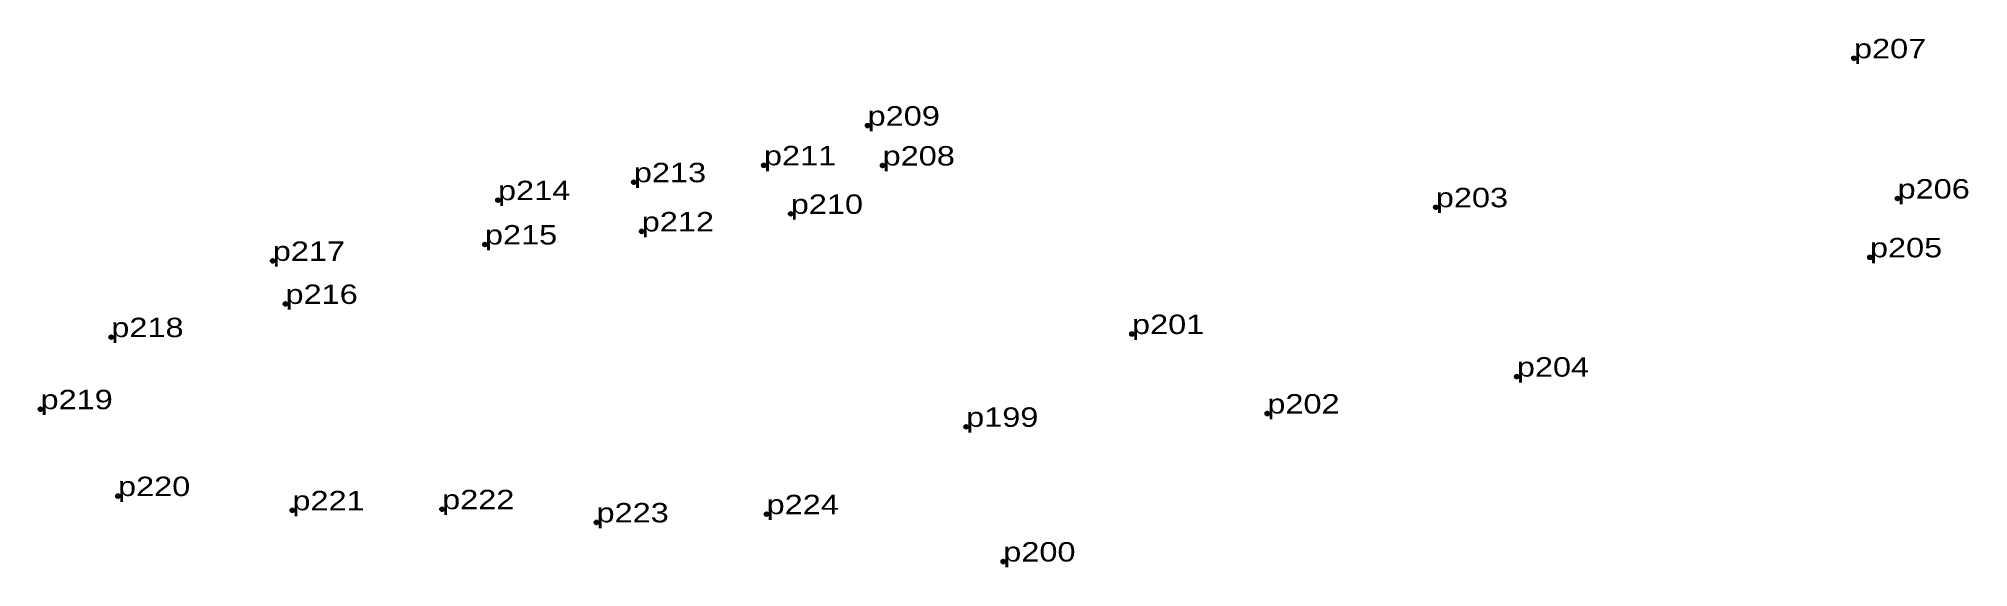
# Model space of a CAD drawing. Header units: metres. Extents: x 543288 to 552499, y 1822776 to 1839668.
# Drawn here: x 543800.2 to 543979, y 1835066.1 to 1835115.1 of the extents above; entities that cross this region are included whole.
import ezdxf

# ---------------------------------------------------------------- set-up
doc = ezdxf.new("R2010")
doc.units = ezdxf.units.M
doc.header["$LTSCALE"] = 0.72
doc.header["$PDMODE"] = 32
doc.header["$PDSIZE"] = 0.36
doc.layers.add('12', color=7, linetype='Continuous')
doc.layers.add('7', color=7, linetype='Continuous')

msp = doc.modelspace()

# ---------------------------------------------------------------- texts
at = {"layer": '12', "width": 1.25}
for s, p in [('p207', (543968.38, 1835113.28)), ('p209', (543876.98, 1835107.04)), ('p213', (543855.32, 1835101.79)), ('p211', (543867.37, 1835103.36)), ('p208', (543878.37, 1835103.34)), ('p214', (543842.73, 1835100.13)), ('p206', (543972.42, 1835100.28)), ('p210', (543869.86, 1835098.86)), ('p203', (543929.63, 1835099.47)), ('p212', (543856.05, 1835097.23)), ('p217', (543821.86, 1835094.5)), ('p215', (543841.52, 1835096.02)), ('p205', (543969.86, 1835094.83)), ('p216', (543823.04, 1835090.51)), ('p218', (543806.9, 1835087.43)), ('p201', (543901.48, 1835087.72)), ('p204', (543937.14, 1835083.77)), ('p219', (543800.34, 1835080.75)), ('p202', (543914.02, 1835080.35)), ('p199', (543886.11, 1835079.12)), ('p220', (543807.52, 1835072.7)), ('p221', (543823.68, 1835071.38)), ('p222', (543837.55, 1835071.48)), ('p223', (543851.86, 1835070.26)), ('p224', (543867.62, 1835071.02)), ('p200', (543889.55, 1835066.63))]:
    msp.add_text(s, height=1.8, dxfattribs=at).set_placement(p)

# ---------------------------------------------------------------- linework, layer by layer
at = {"layer": '7'}
for p in [(543968.38, 1835113.28), (543876.98, 1835107.04), (543867.37, 1835103.36), (543878.37, 1835103.34), (543855.32, 1835101.79), (543842.73, 1835100.13), (543972.42, 1835100.28), (543869.86, 1835098.86), (543929.63, 1835099.47), (543856.05, 1835097.23), (543821.86, 1835094.5), (543841.52, 1835096.02), (543969.86, 1835094.83), (543823.04, 1835090.51), (543806.9, 1835087.43), (543901.48, 1835087.72), (543937.14, 1835083.77), (543800.34, 1835080.75), (543914.02, 1835080.35), (543886.11, 1835079.12), (543807.52, 1835072.7), (543823.68, 1835071.38), (543837.55, 1835071.48), (543851.86, 1835070.26), (543867.62, 1835071.02), (543889.55, 1835066.63)]:
    msp.add_point(p, dxfattribs=at)

msp.set_redraw_order([(e.dxf.handle, doc.entitydb.next_handle()) for e in msp.query("TEXT MTEXT ATTDEF DIMENSION ARC_DIMENSION")])  # texts and dimensions are drawn at this point

doc.saveas('drawing.dxf')
